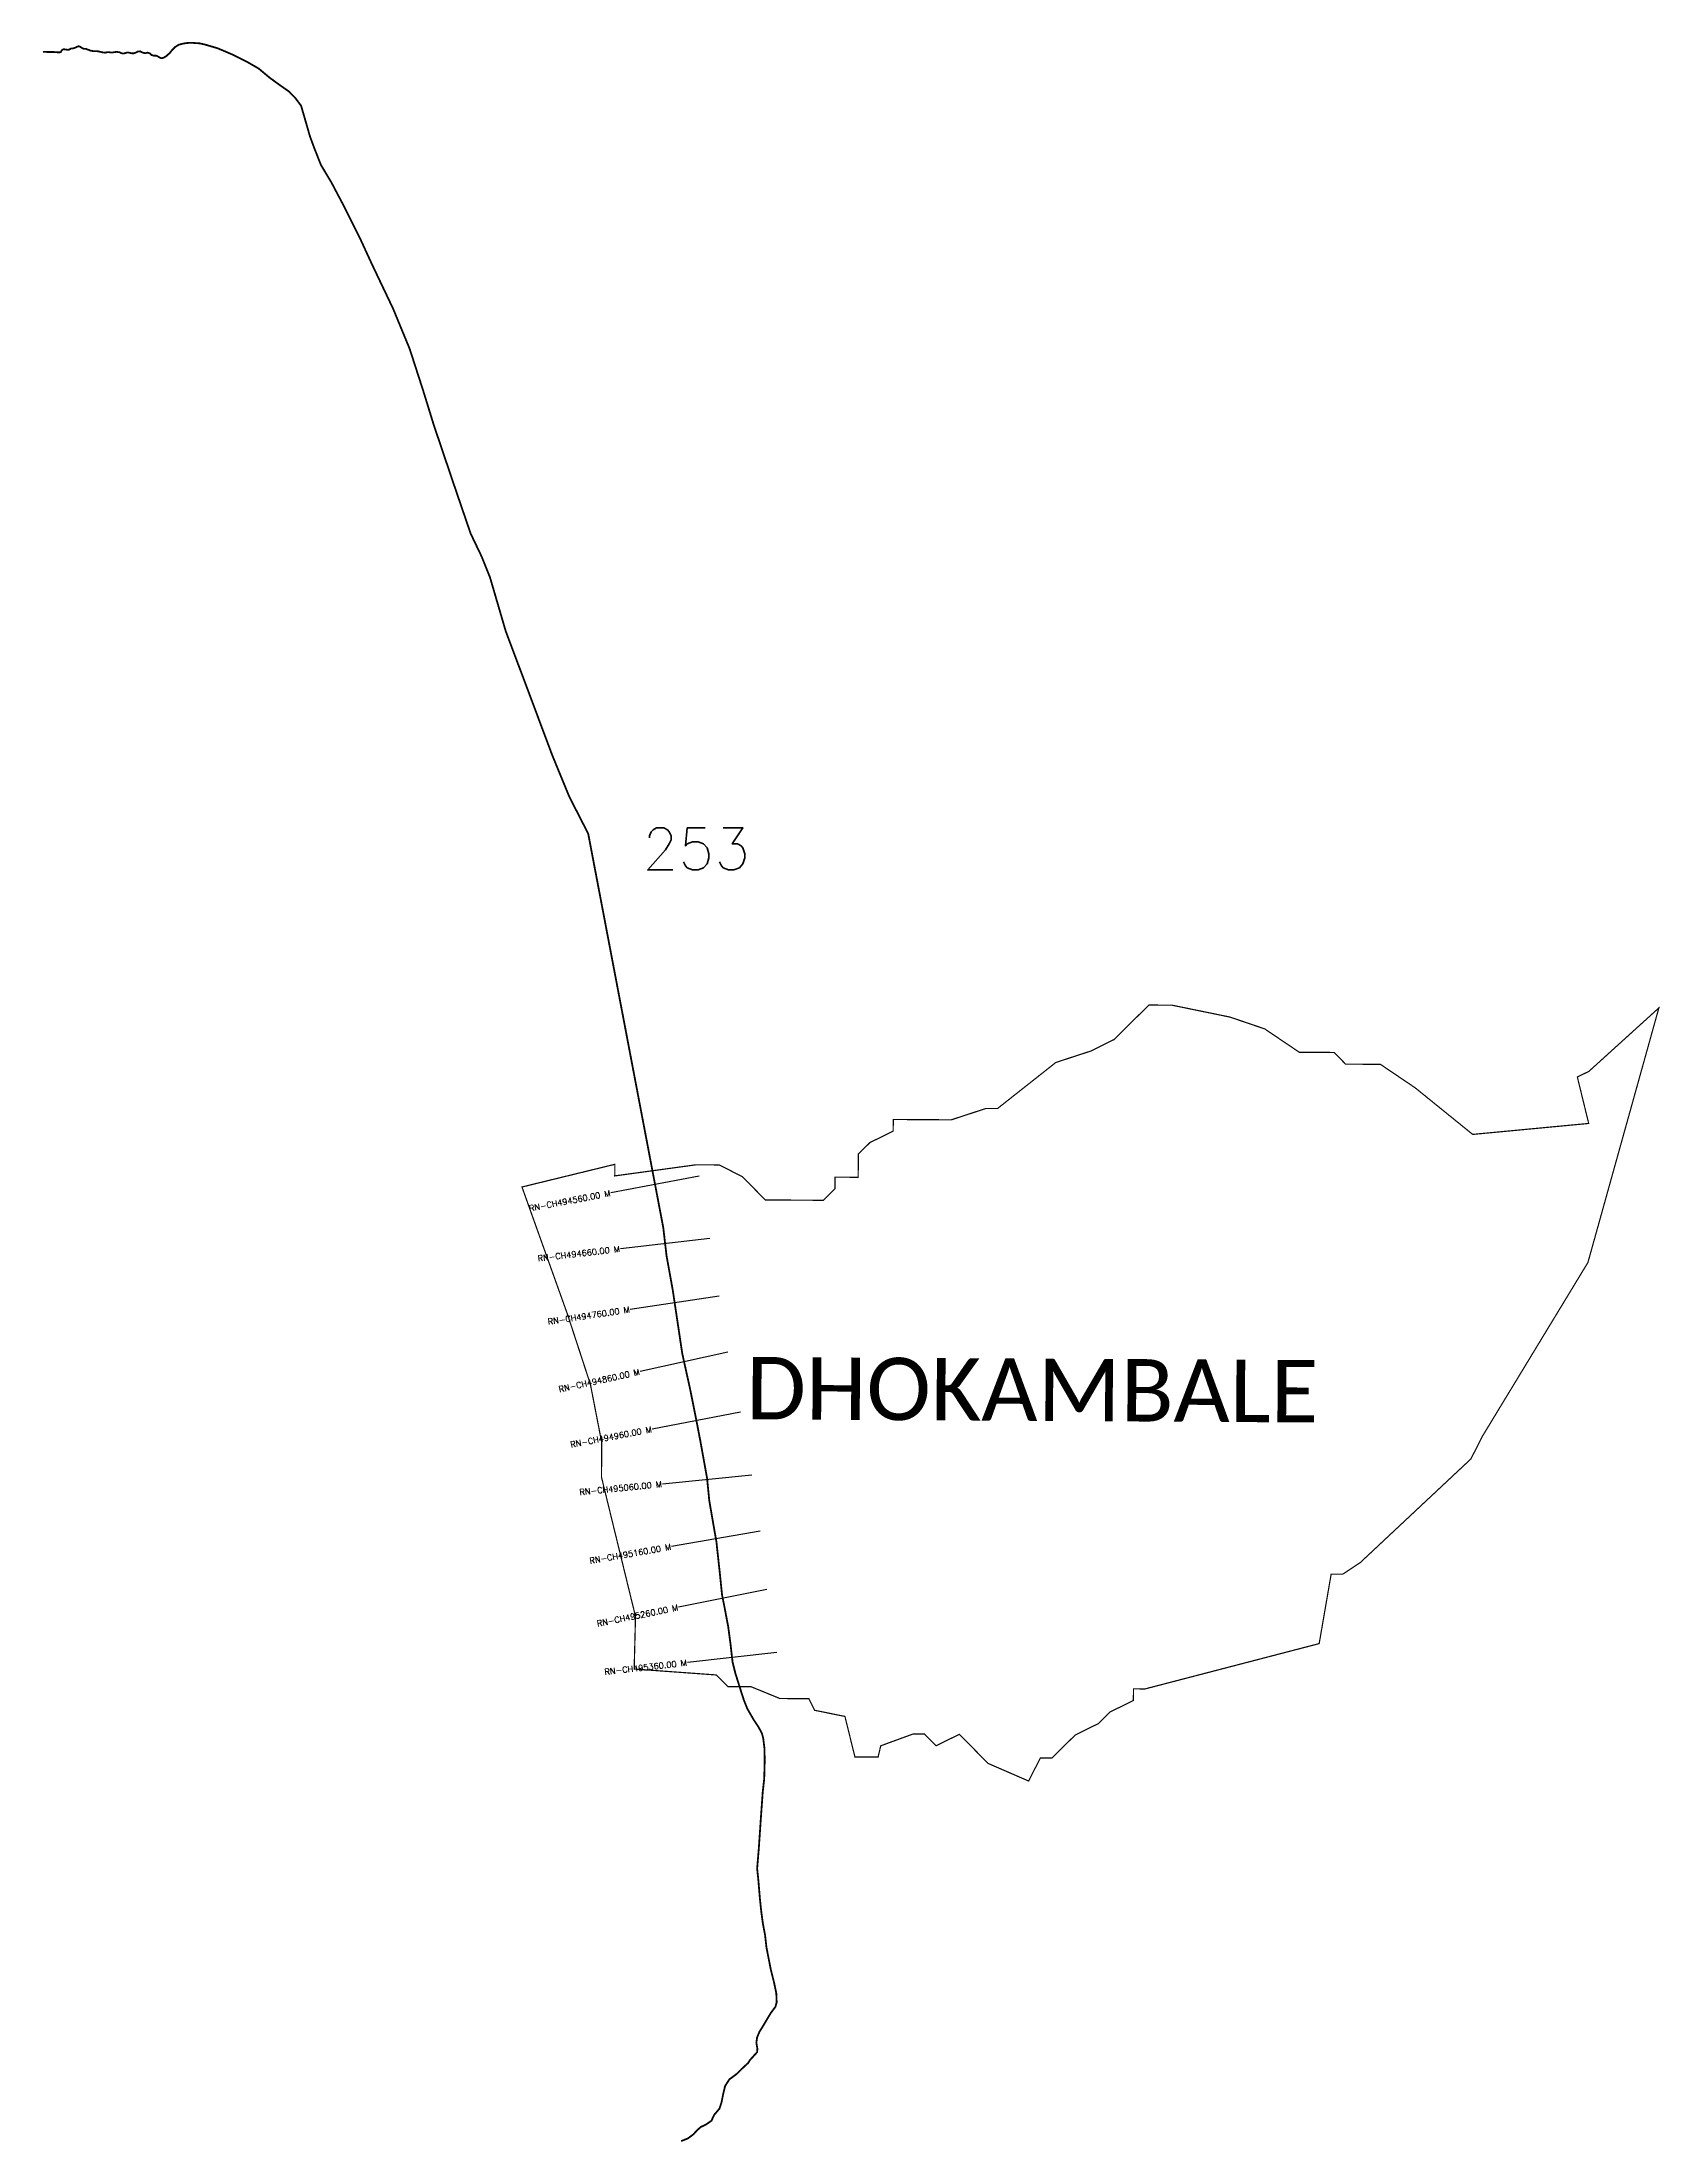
# Model space of a CAD drawing. Header units: metres. Extents: x 316433 to 319132, y 1889434 to 1892936.
import ezdxf
from ezdxf.enums import TextEntityAlignment as Align

# ---------------------------------------------------------------- set-up
doc = ezdxf.new("R2010")
doc.units = ezdxf.units.M
for name, color, linetype in [('CS', 134, 'Continuous'), ('CSMark', 6, 'Continuous'), ('NATURALLY PROTECTED', 3, 'Continuous'), ('VILLAGE NAME', 250, 'Continuous')]:
    doc.layers.add(name, color=color, linetype=linetype)
doc.styles.get("Standard").update_dxf_attribs({"font": 'simplex.shx'})

msp = doc.modelspace()

# ---------------------------------------------------------------- texts
at = {"insert": (317434.6, 1891625.3), "char_height": 70, "attachment_point": 1}
msp.add_mtext_dynamic_manual_height_columns('253', width=95.172, gutter_width=1, heights=[0], dxfattribs=at)
at = {"layer": 'CSMark'}
for s, rotation, p in [('RN-CH494560.00 M', 10.7874, (317381.3, 1891016.3)), ('RN-CH494660.00 M', 6.6462, (317397.2, 1890923.2)), ('RN-CH494760.00 M', 8.5202, (317413.5, 1890822.1)), ('RN-CH494860.00 M', 12.4012, (317430.2, 1890718.3)), ('RN-CH494960.00 M', 10.8351, (317450.3, 1890622.4)), ('RN-CH495060.00 M', 5.6167, (317467.3, 1890530.9)), ('RN-CH495160.00 M', 9.899, (317482.6, 1890426.4)), ('RN-CH495260.00 M', 11.3877, (317494.3, 1890325.2)), ('RN-CH495360.00 M', 6.416, (317508.8, 1890233))]:
    msp.add_text(s, height=10, rotation=rotation, dxfattribs=at).set_placement(p, align=Align.MIDDLE_RIGHT)
at = {"layer": 'VILLAGE NAME', "insert": (317608.2, 1890743), "char_height": 104.042, "attachment_point": 1, "rotation": 359.6762}
msp.add_mtext_dynamic_manual_height_columns('{\\fCalibri|b0|i0|c0|p34;DHOKAMBALE}', width=1492.463, gutter_width=520.2, heights=[0], dxfattribs=at)

# ---------------------------------------------------------------- linework, layer by layer
at = {"color": 6, "const_width": 2, "flags": 128}
msp.add_lwpolyline([(317233.9, 1891026.4), (317388.8, 1891064.2), (317388.7, 1891044.9), (317524.2, 1891063.4), (317562.9, 1891063.2), (317601.4, 1891043.7), (317639.9, 1891004.8), (317736.6, 1891004.2), (317756, 1891023.5), (317756.1, 1891042.8), (317794.8, 1891042.6), (317795, 1891081.3), (317814.4, 1891100.5), (317853.2, 1891119.6), (317853.3, 1891139), (317950, 1891138.4), (318008.1, 1891157.4), (318027.4, 1891157.4), (318124.5, 1891234.1), (318182.7, 1891253.1), (318221.4, 1891272.2), (318279.8, 1891329.9), (318318.5, 1891329.6), (318415, 1891309.8), (318472.9, 1891290.1), (318530.7, 1891251.1), (318588.7, 1891250.8), (318607.9, 1891231.3), (318665.9, 1891231), (318723.7, 1891192), (318819.9, 1891114.1), (319013.4, 1891132.4), (318994.5, 1891209.8), (319013.9, 1891219.4), (319130.5, 1891325.1), (319012.1, 1890900.4), (318836.5, 1890611.3), (318816.9, 1890572.8), (318632.2, 1890399.8), (318603.1, 1890380.6), (318583.8, 1890380.7), (318563.8, 1890264.8), (318273.3, 1890189.2), (318254, 1890189.3), (318253.9, 1890169.9), (318215.1, 1890150.8), (318195.7, 1890131.5), (318156.9, 1890112.4), (318118, 1890074), (318098.7, 1890074.1), (318079.1, 1890035.6), (318011.6, 1890064.9), (317963.5, 1890113.5), (317924.7, 1890094.4), (317905.5, 1890113.9), (317886.2, 1890114), (317832.4, 1890094.3), (317828, 1890075.6), (317789.3, 1890075.8), (317772.7, 1890143.3), (317722.1, 1890153.6), (317712.5, 1890172.9), (317664.2, 1890173.2), (317616, 1890192.9), (317577.3, 1890193.1), (317558.1, 1890212.5), (317421.1, 1890222.4), (317423.3, 1890310), (317366.6, 1890542.3), (317366.9, 1890600.3), (317348.1, 1890697.1), (317310.1, 1890813.3), (317272, 1890919.8), (317256.3, 1890963.7), (317233.9, 1891026.4)], dxfattribs=at)
at = {"layer": 'CS'}
for p, q in [((317529.6, 1891044.6), (317382.3, 1891016.5)), ((317547.2, 1890940.7), (317398.2, 1890923.3)), ((317562.8, 1890844.4), (317414.4, 1890822.2)), ((317577.6, 1890750.7), (317431.1, 1890718.5)), ((317598.6, 1890650.8), (317451.3, 1890622.6)), ((317617.5, 1890545.7), (317468.3, 1890531)), ((317631.3, 1890452.4), (317483.6, 1890426.6)), ((317642.4, 1890355), (317495.3, 1890325.4)), ((317658.9, 1890249.8), (317509.8, 1890233.1))]:
    msp.add_line(p, q, dxfattribs=at)
at = {"layer": 'NATURALLY PROTECTED', "const_width": 3, "flags": 128}
msp.add_lwpolyline([(316434.7, 1892919.8), (316435.3, 1892919.9), (316443.1, 1892919.5), (316452.1, 1892919.5), (316459.1, 1892919), (316463.4, 1892919), (316464.7, 1892919.5), (316465.7, 1892921.4), (316467.1, 1892923.2), (316469.3, 1892924.2), (316472.6, 1892923.7), (316476.4, 1892923.1), (316478.5, 1892923.5), (316481.2, 1892925.1), (316485, 1892925.6), (316486.7, 1892925.9), (316489.9, 1892927.3), (316491.9, 1892928.4), (316493.3, 1892928.8), (316494.6, 1892929), (316496.1, 1892928.7), (316498.3, 1892927.3), (316500.4, 1892925.9), (316502.5, 1892925), (316506.5, 1892924.7), (316509.6, 1892923.5), (316513.8, 1892921.9), (316518.2, 1892921), (316521.5, 1892920.9), (316524.6, 1892920.8), (316527.5, 1892920.5), (316532.5, 1892919.3), (316535.7, 1892918.6), (316539.1, 1892918.4), (316540.8, 1892918.8), (316543.3, 1892919.3), (316545.8, 1892919), (316548.2, 1892918.6), (316550.1, 1892918.5), (316553.5, 1892919.2), (316557.6, 1892919.7), (316562.2, 1892919.1), (316566.8, 1892917.1), (316570.2, 1892917.1), (316572.3, 1892917.7), (316574.8, 1892918.5), (316577.8, 1892918.5), (316582.3, 1892917.4), (316585.8, 1892917.2), (316589.4, 1892918.3), (316592.5, 1892920.1), (316597, 1892920.6), (316599.1, 1892919.5), (316602.3, 1892918), (316605.6, 1892917.6), (316609.3, 1892918.4), (316613.3, 1892917.2), (316615.5, 1892914.6), (316619.6, 1892913.4), (316623.7, 1892913.4), (316627, 1892911.8), (316631, 1892909.5), (316633.6, 1892909.2), (316636.4, 1892910.1), (316640.4, 1892912.5), (316643, 1892914.9), (316646, 1892917.4), (316650.4, 1892923), (316655.6, 1892928), (316661.4, 1892931.6), (316669.1, 1892933.6), (316676, 1892934.6), (316684.5, 1892934.7), (316696.4, 1892933.9), (316705.5, 1892931.8), (316726.3, 1892925.7), (316751.9, 1892914.8), (316773.8, 1892903.9), (316794.7, 1892891.9), (316812.9, 1892876.7), (316827.1, 1892866.3), (316844.8, 1892853.9), (316855.4, 1892843.3), (316865.4, 1892830), (316871.3, 1892809.7), (316880.3, 1892778.5), (316887.7, 1892758.5), (316898.6, 1892731), (316916, 1892701.9), (316938.1, 1892660.1), (316964, 1892608.1), (316984.1, 1892564.5), (317019, 1892491.2), (317046.7, 1892424), (317069.6, 1892353.1), (317086.6, 1892297.9), (317120, 1892199), (317148.3, 1892116.2), (317166.5, 1892078.2), (317180.4, 1892043.7), (317206.9, 1891953.2), (317248.1, 1891843.6), (317284.1, 1891747.3), (317313, 1891677), (317344.4, 1891615.7), (317469.6, 1890958.8), (317475.1, 1890911.6), (317485.5, 1890854.1), (317501.3, 1890748.6), (317514.2, 1890690.2), (317523.9, 1890641.9), (317531.6, 1890602.1), (317542.7, 1890540.6), (317546.4, 1890503), (317558.3, 1890434.4), (317563.8, 1890383.7), (317567.7, 1890345.8), (317571.6, 1890326.4), (317577.9, 1890293.3), (317581.6, 1890265.7), (317585.2, 1890234.1), (317589.8, 1890215.6), (317597.2, 1890192), (317604.1, 1890170.4), (317610, 1890155.9), (317620.6, 1890137.5), (317628.6, 1890125.5), (317634.1, 1890115.3), (317636.3, 1890107.4), (317638.5, 1890089.5), (317638.8, 1890068.6), (317638, 1890039.2), (317635.6, 1890017.9), (317632.5, 1889974.6), (317629.1, 1889924.5), (317626.2, 1889889.8), (317628.2, 1889870.6), (317631, 1889837.5), (317633.1, 1889817.9), (317635.7, 1889798.5), (317639.5, 1889778.3), (317641.7, 1889758.3), (317649.2, 1889720.2), (317654.4, 1889699.6), (317658.2, 1889681.5), (317658.8, 1889666.5), (317656.7, 1889659), (317649.1, 1889648.8), (317634.6, 1889624.6), (317630.2, 1889617.6), (317626.1, 1889607.8), (317624.9, 1889599.3), (317626.7, 1889588.8), (317626.1, 1889583.3), (317614.5, 1889570.4), (317611.1, 1889565.2), (317601.4, 1889556.2), (317592.1, 1889547), (317579.8, 1889537.9), (317572.8, 1889526.9), (317569.7, 1889514.2), (317566.8, 1889499.6), (317563.4, 1889489.2), (317554.9, 1889479.2), (317549.9, 1889468.9), (317540.5, 1889462.4), (317532.5, 1889458.7), (317526.5, 1889453.6), (317520.2, 1889446.6), (317511.1, 1889439.7), (317499.4, 1889435)], dxfattribs=at)

msp.set_redraw_order([(e.dxf.handle, doc.entitydb.next_handle()) for e in msp.query("TEXT MTEXT ATTDEF DIMENSION ARC_DIMENSION")])  # texts and dimensions are drawn at this point

doc.saveas('drawing.dxf')
